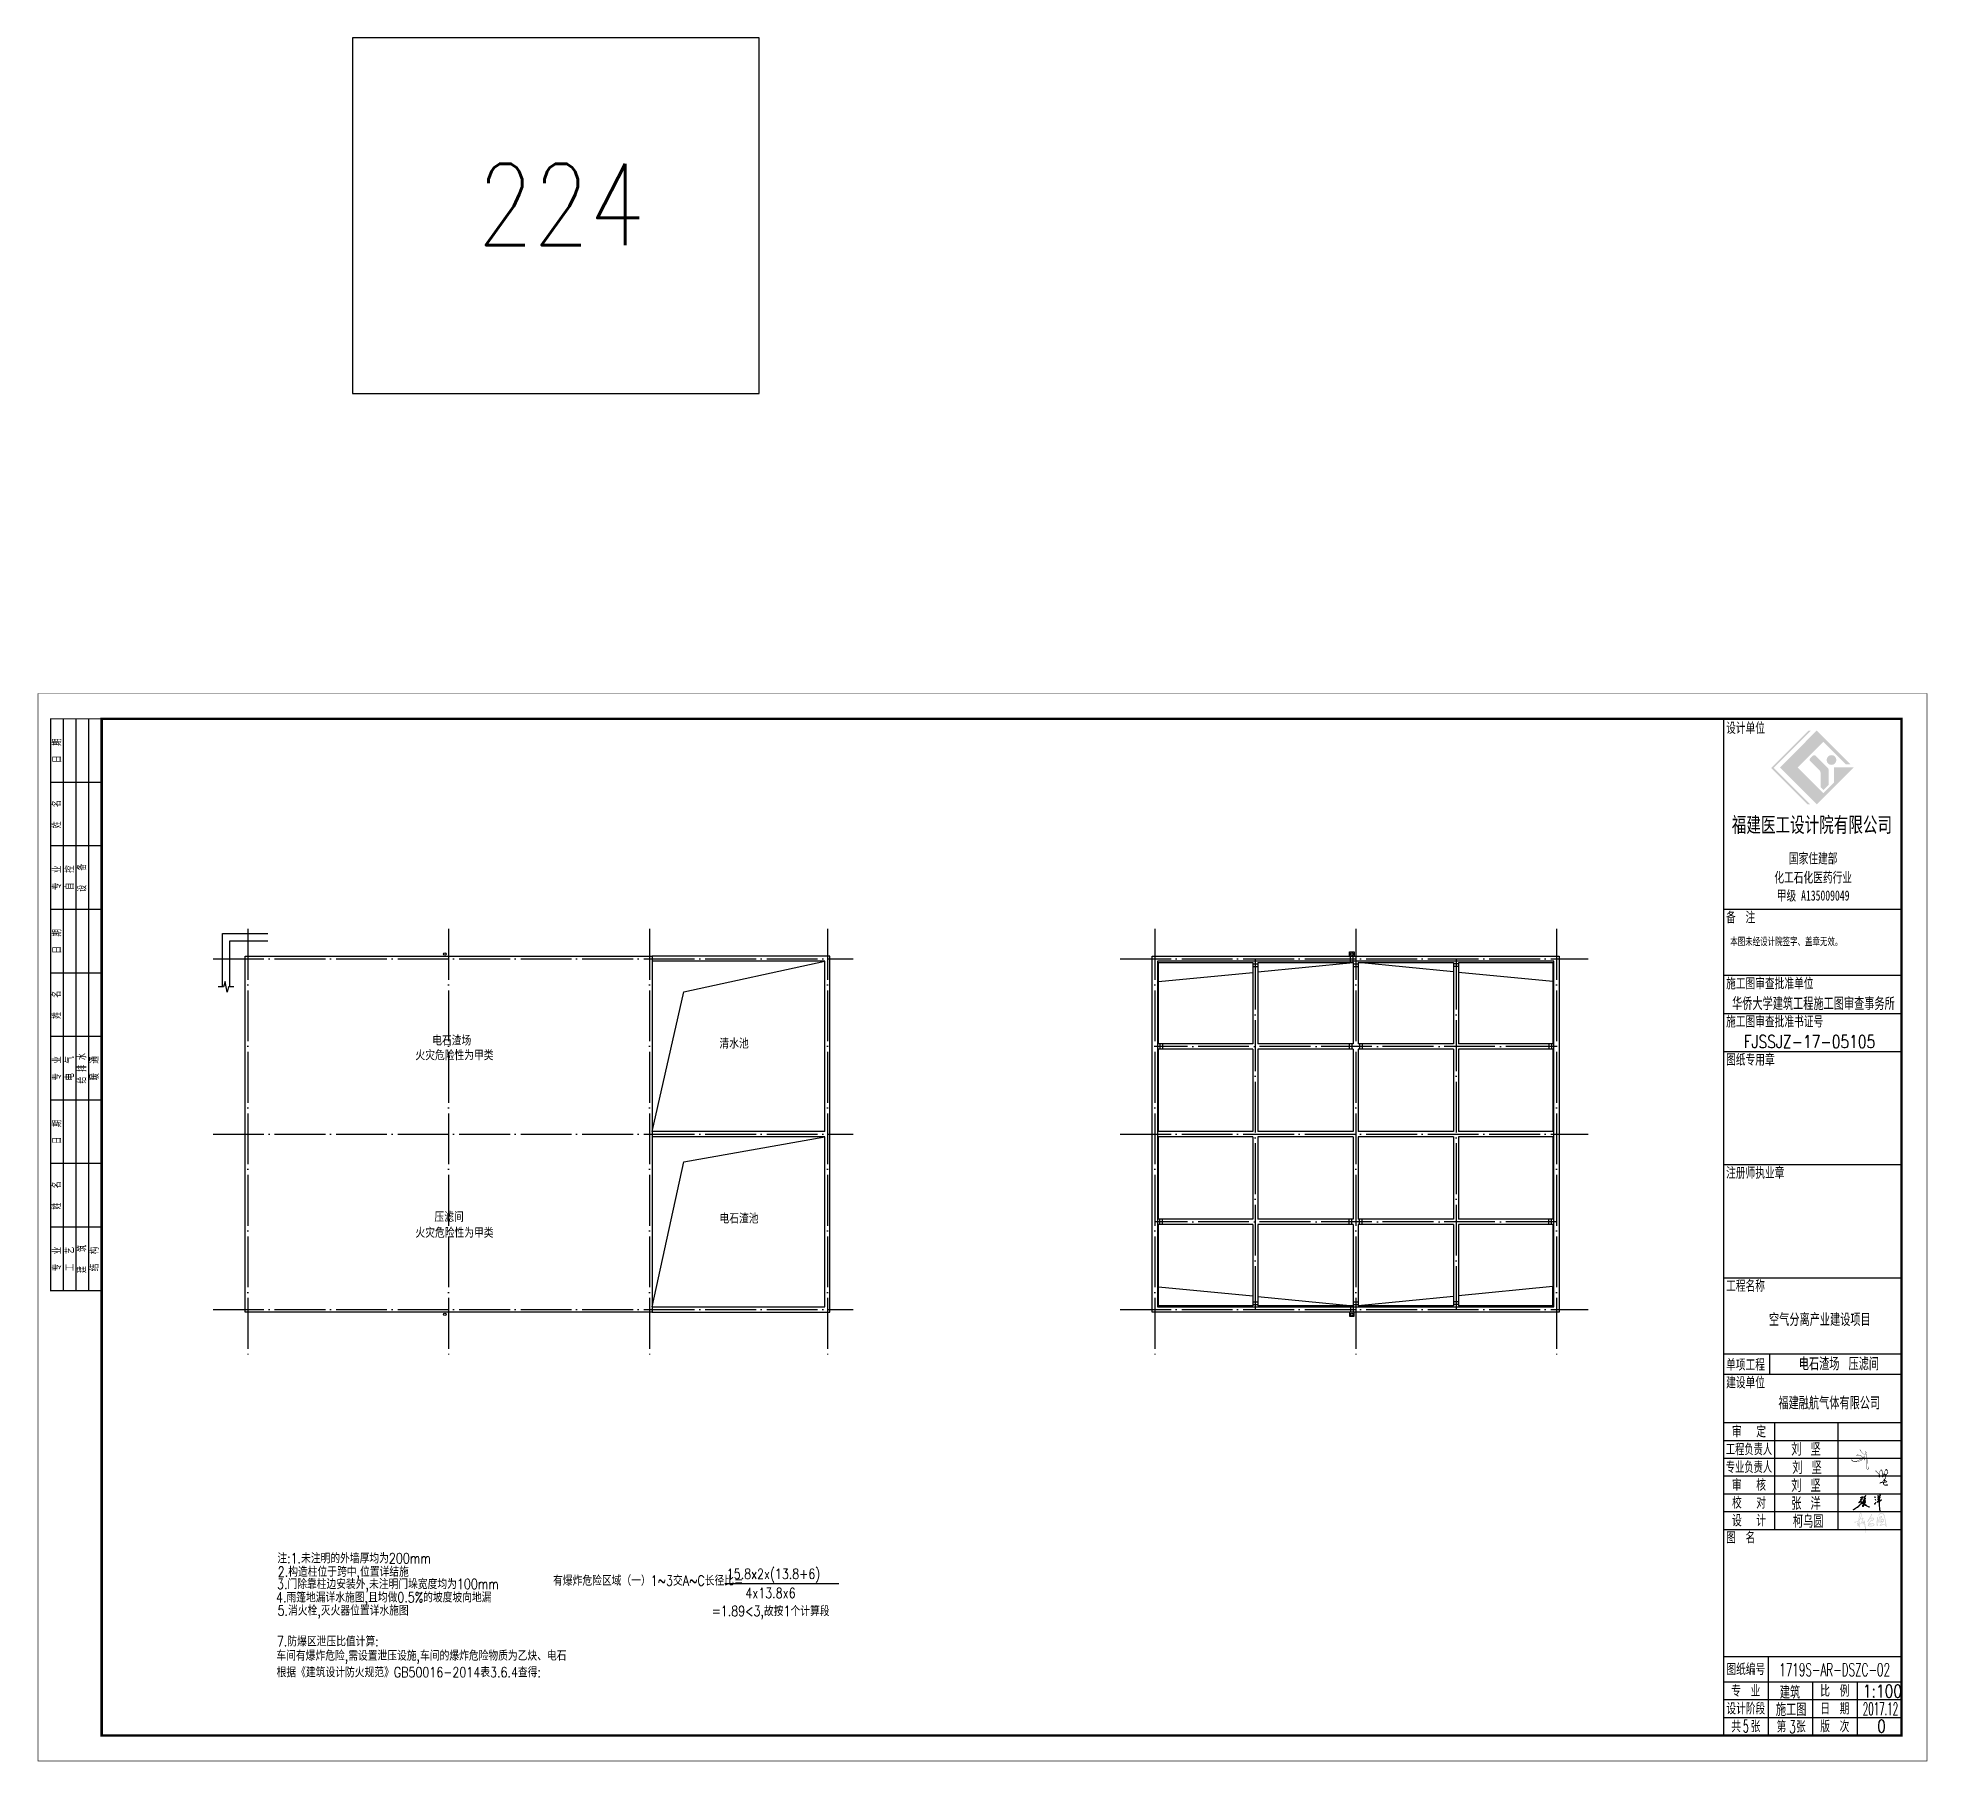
# Model space of a CAD drawing. Extents: x -107750 to 191080, y -97611 to -29805.
# Drawn here: x 14159 to 88479, y -97611 to -29805 of the extents above; entities that cross this region are included whole.
import ezdxf

# ---------------------------------------------------------------- set-up
doc = ezdxf.new("R2010")
doc.units = 0
doc.header["$LTSCALE"] = 1000
doc.header["$MEASUREMENT"] = 0
doc.linetypes.add('DOTE', pattern=[2.42, 2, -0.2, 0.02, -0.2])
for name, color, linetype in [('3T_BAR', 7, 'Continuous'), ('DIM_SYMB', 3, 'Continuous'), ('DOTE', 1, 'DOTE'), ('FRAME', 3, 'Continuous'), ('PUB_TEXT', 7, 'Continuous'), ('填充', 8, 'Continuous'), ('女儿墙', 7, 'Continuous'), ('文字', 4, 'Continuous'), ('雨水口', 4, 'Continuous')]:
    doc.layers.add(name, color=color, linetype=linetype)
doc.styles.add('_HZTXT', font='TXT', dxfattribs={"width": 0.8, "bigfont": 'HZTXT'})
doc.styles.add('dxfs', font='txt.shx', dxfattribs={"width": 0.7, "bigfont": 'dxfs.shx'})
doc.styles.add('FRAME', font='simhei.ttf', dxfattribs={"width": 0.7})
doc.styles.add('黑体', font='simhei.ttf', dxfattribs={"width": 0.7})

msp = doc.modelspace()

# ---------------------------------------------------------------- texts
at = {"layer": 'PUB_TEXT', "style": '_HZTXT'}
for s, height, width, p in [('224', 3200, 0.8, (31454, -37958)), ('华侨大学建筑工程施工图审查事务所', 500, 0.8, (80804, -68060)), ('电石渣场 ', 400, 0.8, (29674, -69455)), ('FJSSJZ-17-05105', 500, 0.8, (81260, -69550)), ('火灾危险性为甲类', 400, 0.8, (29013, -70033)), ('清水池 ', 400, 0.8, (40973, -69574)), ('压滤间 ', 400, 0.8, (29762, -76395)), ('电石渣池 ', 400, 0.8, (40973, -76457)), ('火灾危险性为甲类', 400, 0.8, (29013, -77018)), ('注:1.未注明的外墙厚均为200mm', 400, 0.8, (23582, -89826, 600)), ('2.构造柱位于跨中,位置详结施', 400, 0.8, (23598, -90356, 600)), ('3.门除靠柱边安装外,未注明门垛宽度均为100mm', 400, 0.8, (23568, -90839, 600)), ('有爆炸危险区域（一）1~3交A~C长径比=', 400, 0.8, (34428, -90705)), ('15.8x2x(13.8+6)', 400, 0.8, (41258, -90440, 14976)), ('4.雨篷地漏详水施图,且均做0.5%%%的坡度坡向地漏', 400, 0.8, (23530, -91363)), ('4x13.8x6', 400, 0.8, (41992, -91193, 14976)), ('5.消火栓,灭火器位置详水施图', 400, 0.8, (23592, -91879, -801)), ('=1.89<3,故按1个计算段', 400, 0.8, (40667, -91902)), ('7.防爆区泄压比值计算:', 400, 0.8, (23565, -93094)), ('车间有爆炸危险,需设置泄压设施,车间的爆炸危险物质为乙炔、电石', 400, 0.8, (23545, -93655)), ('根据《建筑设计防火规范》GB50016-2014表3.6.4查得:', 400, 0.8, (23555, -94309)), ('1719S-AR-DSZC-02', 500, 0.6, (82660, -94260)), ('3', 500, 0.6, (83049, -96510))]:
    msp.add_text(s, height=height, dxfattribs=dict(at, width=width)).set_placement(p)

# ---------------------------------------------------------------- blocks, each defined once
blk = doc.blocks.new('A$C5F9B7CBC')
at = {"layer": 'FRAME'}
h = blk.add_hatch(color=256, dxfattribs=at)
h.paths.add_polyline_path([(69228, 39098), (70237, 40107), (71118, 39226), (71298, 39226), (69975, 40549), (68525, 39098), (69975, 37648), (71425, 39098), (70649, 39098), (70649, 38502), (70237, 38090)], flags=0)
edge = h.paths.add_edge_path(flags=0)
edge.add_arc((70054, 38910), 69.1, 0, 45, ccw=False)
edge.add_line((70123, 38910), (70123, 38327))
edge.add_line((70123, 38327), (70240, 38210))
edge.add_line((70240, 38210), (70438, 38409))
edge.add_line((70438, 38409), (70438, 39020))
edge.add_arc((70369, 39020), 69.1, 360, 405)
edge.add_line((70418, 39069), (69924, 39562))
edge.add_arc((69876, 39513), 69.1, 45, 135)
edge.add_line((69827, 39562), (69712, 39447))
edge.add_arc((69761, 39399), 69.1, 135, 225)
edge.add_line((69712, 39350), (70103, 38959))
edge = h.paths.add_edge_path(flags=0)
edge.add_arc((70555, 39391), 192, 0, 180)
edge.add_arc((70555, 39391), 192, 180, 360)
h.paths.add_polyline_path([(69616, 37648), (69714, 37648), (68282, 39080), (69751, 40549), (69654, 40549), (68185, 39080)], flags=0)
for p, q in [((73310, 33510), (66310, 33510)), ((73310, 30910), (66310, 30910)), ((73310, 29410), (66310, 29410)), ((73310, 27910), (66310, 27910)), ((73310, 23460), (66310, 23460)), ((73310, 19010), (66310, 19010)), ((73310, 16010), (66310, 16010)), ((68110, 16010), (68110, 15210)), ((73310, 15210), (66310, 15210)), ((73310, 13310), (66310, 13310)), ((68310, 13310), (68310, 9110)), ((70810, 13310), (70810, 9110)), ((73310, 12610), (66310, 12610)), ((73310, 11910), (66310, 11910)), ((73310, 11210), (66310, 11210)), ((73310, 10510), (66310, 10510)), ((73310, 9810), (66310, 9810)), ((73310, 9110), (66310, 9110)), ((73310, 4110), (66310, 4110)), ((68060, 4110), (68060, 1010)), ((73310, 3110), (66310, 3110)), ((69810, 3110), (69810, 1010)), ((71560, 3110), (71560, 1010)), ((73310, 2410), (66310, 2410)), ((73310, 1710), (66310, 1710))]:
    blk.add_line(p, q, dxfattribs=at)
for points, const_width in [([(10, 42010), (10, 10), (74310, 10), (74310, 42010)], 20), ([(2510, 41010), (2510, 1010), (73310, 1010), (73310, 41010)], 100)]:
    blk.add_lwpolyline(points, close=True, dxfattribs=dict(at, const_width=const_width))
at = {"layer": 'FRAME', "const_width": 50}
for points in [[(2510, 41010), (510, 41010), (510, 18510), (2510, 18510)], [(66310, 41010), (66310, 1010)]]:
    blk.add_lwpolyline(points, dxfattribs=at)
at = {"layer": 'FRAME'}
for points in [[(1010, 18510), (1010, 41010)], [(1510, 18510), (1510, 41010)], [(2010, 18510), (2010, 41010)], [(2510, 38510), (510, 38510)], [(2510, 36010), (510, 36010)], [(2510, 33510), (510, 33510)], [(2510, 31010), (510, 31010)], [(2510, 28510), (510, 28510)], [(2510, 26010), (510, 26010)], [(2510, 23510), (510, 23510)], [(2510, 21010), (510, 21010)]]:
    blk.add_lwpolyline(points, dxfattribs=at)
for s, insert, char_height, width, attachment_point, style in [('设计单位', (66410, 40860), 400, 2368.14, 1, 'FRAME'), ('福建医工设计院有限公司', (69785, 36811), 600, 9859.32, 5, 'FRAME'), ('国家住建部', (69834, 35501), 400, 2944.75, 5, 'FRAME'), ('化工石化医药行业', (69834, 34752), 400, 4781.36, 5, 'FRAME'), ('甲级 A135009049', (69834, 34038), 400, 4439.66, 5, 'FRAME'), ('备  注', (66410, 33410), 400, 1758.31, 1, 'FRAME'), ('本图未经设计院签字、盖章无效。', (66573, 32067), 300, 6524.24, 7, '黑体'), ('施工图审查批准单位', (66410, 30810), 400, 5412.54, 1, 'FRAME'), ('施工图审查批准书证号', (66410, 29310), 400, 6008.14, 1, 'FRAME'), ('图纸专用章', (66410, 27810), 400, 2928.14, 1, 'FRAME'), ('注册师执业章', (66410, 23360), 400, 3554.58, 1, 'FRAME'), ('工程名称', (66410, 18910), 400, 2368.14, 1, 'FRAME'), ('单项工程', (66410, 15810), 400, 2349.15, 1, 'FRAME'), ('建设单位', (66410, 15110), 400, 2375.25, 1, 'FRAME'), ('审   定', (67310, 12960), 400, 2038.31, 5, 'FRAME'), ('{\\W0.65;工程负责人}', (67310, 12260), 400, 2758.64, 5, 'FRAME'), ('{\\W0.65;专业负责人}', (67310, 11560), 400, 2763.05, 5, 'FRAME'), ('校   对', (67310, 10160), 400, 2066.78, 5, 'FRAME'), ('审   核', (67310, 10860), 400, 2052.54, 5, 'FRAME'), ('设   计', (67310, 9460), 400, 2059.66, 5, 'FRAME'), ('图  名', (66410, 9010), 400, 1670.51, 1, 'FRAME'), ('图纸编号', (67185, 3610), 400, 2325.42, 5, 'FRAME'), ('专  业', (67185, 2760), 400, 1753.56, 5, 'FRAME'), ('比  例', (70685, 2760), 400, 1677.63, 5, 'FRAME'), ('设计阶段', (67185, 2060), 400, 2361.02, 5, 'FRAME'), ('日  期', (70685, 2060), 400, 1618.31, 5, 'FRAME'), ('共  张', (67185, 1360), 400, 1741.69, 5, 'FRAME'), ('第  张', (68969, 1353), 400, 1746.44, 5, 'FRAME'), ('版  次', (70685, 1360), 400, 1753.56, 5, 'FRAME')]:
    blk.add_mtext(s, dxfattribs=dict(at, insert=insert, char_height=char_height, width=width, attachment_point=attachment_point, style=style))
at = {"layer": 'FRAME', "char_height": 300, "attachment_point": 5, "rotation": 90, "style": 'dxfs'}
for s, insert, width in [('{\\fￋￎￌﾣﾤ|b0|i0|c134|p2;日\\Ftxt.shx,dxfs.shx|c134;  \\fￋￎￌﾣﾤ|b0|i0|c134|p2;期\\P}', (760, 39760), 1132.5), ('姓   名', (760, 37260), 1185), ('{\\fￋￎￌﾣﾤ|b0|i0|c134|p2;专\\Ftxt.shx,dxfs.shx|c134;  \\fￋￎￌﾣﾤ|b0|i0|c134|p2;业\\P}', (760, 34760), 1203.38), ('{\\fￋￎￌﾣﾤ|b0|i0|c134|p2;自\\Ftxt.shx,dxfs.shx|c134;  \\fￋￎￌﾣﾤ|b0|i0|c134|p2;控\\P}', (1260, 34760), 1148.25), ('设   备', (1760, 34760), 1227), ('{\\fￋￎￌﾣﾤ|b0|i0|c134|p2;日\\Ftxt.shx,dxfs.shx|c134;  \\fￋￎￌﾣﾤ|b0|i0|c134|p2;期\\P}', (760, 32260), 1132.5), ('姓   名', (760, 29760), 1185), ('{\\fￋￎￌﾣﾤ|b0|i0|c134|p2;专\\Ftxt.shx,dxfs.shx|c134;  \\fￋￎￌﾣﾤ|b0|i0|c134|p2;业\\P}', (760, 27260), 1203.38), ('{\\fￋￎￌﾣﾤ|b0|i0|c134|p2;电\\Ftxt.shx,dxfs.shx|c134;  \\fￋￎￌﾣﾤ|b0|i0|c134|p2;气\\P}', (1260, 27260), 1182.38), ('给 排 水', (1760, 27260), 1352.62), ('{\\fￋￎￌﾣﾤ|b0|i0|c134|p2;暖\\Ftxt.shx,dxfs.shx|c134;  \\fￋￎￌﾣﾤ|b0|i0|c134|p2;通\\P}', (2230, 27260), 1200.75), ('{\\fￋￎￌﾣﾤ|b0|i0|c134|p2;日\\Ftxt.shx,dxfs.shx|c134;  \\fￋￎￌﾣﾤ|b0|i0|c134|p2;期\\P}', (760, 24760), 1132.5), ('姓   名', (760, 22260), 1185), ('{\\fￋￎￌﾣﾤ|b0|i0|c134|p2;专\\Ftxt.shx,dxfs.shx|c134;  \\fￋￎￌﾣﾤ|b0|i0|c134|p2;业\\P}', (760, 19760), 1203.38), ('{\\fￋￎￌﾣﾤ|b0|i0|c134|p2;工\\Ftxt.shx,dxfs.shx|c134;  \\fￋￎￌﾣﾤ|b0|i0|c134|p2;艺\\P}', (1260, 19760), 1177.12), ('建   筑', (1760, 19760), 1206), ('{\\fￋￎￌﾣﾤ|b0|i0|c134|p2;结\\Ftxt.shx,dxfs.shx|c134;  \\fￋￎￌﾣﾤ|b0|i0|c134|p2;构\\P}', (2230, 19760), 1192.88)]:
    blk.add_mtext(s, dxfattribs=dict(at, insert=insert, width=width))
at = {"layer": 'PUB_TEXT', "style": '_HZTXT'}
for s, width, p in [('空气分离产业建设项目', 0.8, (68098, 17121)), ('电石渣场 压滤间', 0.8, (69269, 15380)), ('福建融航气体有限公司', 0.8, (68468, 13838)), ('刘 坚', 0.8, (68974, 12020)), ('刘 坚', 0.8, (69015, 11298)), ('刘 坚', 0.8, (68974, 10593)), ('张 洋', 0.8, (68974, 9888)), (' 柯乌圆', 0.8, (68681, 9182)), ('建筑', 0.8, (68522, 2456)), ('1:100', 0.8, (71787, 2507)), ('施工图', 0.8, (68368, 1780)), ('2017.12', 0.5, (71787, 1811)), ('5', 0.5, (67081, 1126)), ('0', 0.8, (72349, 1126))]:
    blk.add_text(s, height=500, dxfattribs=dict(at, width=width)).set_placement(p)
blk = doc.blocks.new('张洋')
at = {"lineweight": 9}
h = blk.add_hatch(color=4, dxfattribs=at)
h.paths.add_polyline_path([(1319, 100), (1323, 105), (1371, 81), (1419, 47), (1410, 23), (1391, 9), (1333, -73), (1232, -183), (1232, -193), (1203, -212), (1199, -197), (1208, -164), (1247, -101), (1256, -53), (1290, -1), (1299, 47), (1314, 62), (1319, 100)], flags=16)
h.paths.add_polyline_path([(2773, 134), (2763, 139), (2759, 129), (2768, 124), (2773, 134)], flags=17)
h.paths.add_polyline_path([(2941, 302), (2936, 307), (2917, 297), (2912, 273), (2821, 153), (2787, 95), (2778, 91), (2773, 110), (2759, 115), (2749, 95), (2739, 95), (2725, 76), (2754, 43), (2797, 43), (2821, 67), (2922, 239), (2922, 254), (2941, 283), (2941, 302)])
h.paths.add_polyline_path([(1328, 479), (1333, 479), (1333, 465), (1319, 451), (1328, 479)], flags=16)
h.paths.add_polyline_path([(1405, 542), (1410, 542), (1371, 499), (1405, 542)], flags=16)
h.paths.add_polyline_path([(3325, 566), (3330, 571), (3339, 475), (3200, 403), (3205, 422), (3243, 460), (3325, 566)], flags=16)
h.paths.add_polyline_path([(2826, 681), (2816, 686), (2816, 652), (2864, 623), (2869, 585), (2883, 580), (2903, 619), (2898, 643), (2879, 662), (2850, 667), (2826, 681)])
edge = h.paths.add_edge_path(flags=16)
edge.add_line((3387, 700), (3383, 700))
h.paths.add_polyline_path([(2787, 1036), (2783, 1041), (2759, 1031), (2759, 1012), (2797, 983), (2821, 931), (2821, 902), (2835, 897), (2850, 921), (2855, 964), (2840, 1003), (2811, 1031), (2787, 1036)])
h.paths.add_polyline_path([(3215, 1185), (3210, 1190), (3191, 1190), (3176, 1175), (3186, 1142), (3234, 1094), (3263, 1094), (3272, 1113), (3243, 1142), (3239, 1166), (3215, 1185)], flags=17)
h.paths.add_polyline_path([(1602, 1199), (1597, 1204), (1578, 1204), (1554, 1166), (1463, 1070), (1362, 940), (1362, 931), (1381, 916), (1386, 945), (1429, 969), (1429, 911), (1362, 681), (1275, 470), (1266, 407), (1285, 388), (1256, 355), (1271, 326), (1251, 316), (1194, 249), (1103, 167), (1103, 158), (1117, 143), (1155, 153), (1304, 307), (1323, 316), (1333, 297), (1323, 215), (1309, 196), (1280, 81), (1251, 33), (1242, -10), (1194, -116), (1155, -178), (1155, -226), (1165, -241), (1184, -250), (1223, -250), (1242, -241), (1290, -188), (1314, -154), (1319, -135), (1347, -116), (1347, -101), (1367, -68), (1381, -63), (1395, -34), (1448, 23), (1501, -20), (1525, -53), (1539, -58), (1573, -97), (1659, -159), (1847, -260), (2005, -313), (2072, -317), (2082, -308), (2067, -293), (1971, -265), (1909, -231), (1875, -226), (1779, -178), (1635, -87), (1477, 57), (1472, 71), (1501, 110), (1501, 124), (1487, 129), (1467, 95), (1448, 81), (1405, 110), (1352, 129), (1453, 215), (1487, 239), (1530, 297), (1554, 307), (1578, 340), (1578, 355), (1563, 369), (1549, 369), (1511, 316), (1352, 167), (1347, 191), (1371, 230), (1376, 316), (1367, 355), (1434, 393), (1458, 417), (1520, 436), (1583, 489), (1592, 513), (1583, 523), (1554, 527), (1520, 499), (1429, 451), (1400, 417), (1376, 417), (1357, 403), (1338, 407), (1352, 417), (1371, 455), (1448, 537), (1487, 595), (1472, 623), (1453, 628), (1448, 638), (1482, 691), (1511, 715), (1520, 743), (1544, 763), (1568, 825), (1563, 835), (1530, 844), (1491, 825), (1458, 796), (1448, 772), (1448, 743), (1463, 729), (1491, 758), (1491, 777), (1501, 787), (1515, 782), (1458, 710), (1371, 566), (1357, 561), (1371, 590), (1376, 628), (1391, 643), (1424, 734), (1434, 787), (1472, 902), (1477, 1022), (1511, 1051), (1511, 1060), (1544, 1084), (1611, 1175), (1611, 1195), (1602, 1199)])
h.paths.add_polyline_path([(3541, 1305), (3536, 1310), (3522, 1310), (3512, 1286), (3469, 1267), (3450, 1238), (3383, 1171), (3335, 1094), (3311, 1070), (3287, 1017), (3200, 902), (3186, 863), (3205, 844), (3243, 844), (3311, 883), (3354, 921), (3397, 940), (3368, 887), (3335, 883), (3325, 863), (3335, 825), (3330, 729), (3301, 705), (3234, 671), (3287, 748), (3282, 758), (3272, 758), (3267, 743), (3258, 743), (3219, 710), (3176, 657), (3181, 643), (3200, 628), (3243, 628), (3272, 638), (3311, 667), (3330, 667), (3330, 619), (3258, 523), (3104, 359), (3104, 350), (3119, 335), (3181, 340), (3205, 359), (3330, 422), (3344, 422), (3359, 307), (3354, 268), (3363, 215), (3373, -250), (3383, -308), (3407, -673), (3440, -788), (3455, -807), (3469, -807), (3479, -788), (3455, -716), (3450, -634), (3440, -610), (3431, -389), (3421, -380), (3421, -125), (3411, -111), (3411, -39), (3421, -25), (3411, 38), (3416, 105), (3407, 163), (3411, 220), (3392, 441), (3397, 460), (3445, 479), (3483, 503), (3493, 518), (3531, 523), (3575, 556), (3618, 571), (3699, 623), (3680, 647), (3661, 647), (3551, 590), (3512, 561), (3488, 561), (3421, 518), (3387, 508), (3383, 643), (3445, 719), (3445, 739), (3421, 758), (3378, 758), (3383, 825), (3397, 844), (3397, 859), (3378, 878), (3450, 959), (3479, 974), (3493, 998), (3479, 1027), (3459, 1027), (3435, 1012), (3397, 1003), (3378, 979), (3344, 964), (3234, 883), (3277, 940), (3282, 959), (3354, 1065), (3368, 1075), (3383, 1108), (3416, 1137), (3426, 1161), (3546, 1262), (3541, 1305)])
edge = h.paths.add_edge_path()
edge.add_line((906, 911), (925, 945))
edge.add_line((925, 945), (978, 979))
edge.add_line((978, 979), (1088, 1031))
edge.add_line((1088, 1031), (1112, 1031))
edge.add_line((1112, 1031), (1151, 1046))
edge.add_line((1151, 1046), (1155, 1041))
edge.add_line((906, 911), (915, 902))
edge.add_line((1155, 1041), (1203, 1041))
edge.add_line((1203, 1041), (1242, 1012))
edge.add_line((1242, 1012), (1237, 955))
edge.add_line((1237, 955), (1189, 873))
edge.add_line((1189, 873), (1103, 791))
edge.add_line((1103, 791), (1098, 772))
edge.add_line((1098, 772), (1117, 758))
edge.add_line((1117, 758), (1117, 724))
edge.add_line((1117, 724), (1103, 695))
edge.add_line((1103, 695), (997, 580))
edge.add_line((997, 580), (906, 460))
edge.add_line((906, 460), (752, 287))
edge.add_line((752, 287), (819, 326))
edge.add_line((819, 326), (882, 345))
edge.add_line((882, 345), (939, 374))
edge.add_line((939, 374), (987, 383))
edge.add_line((987, 383), (1059, 379))
edge.add_line((1059, 379), (1107, 355))
edge.add_line((1107, 355), (1131, 321))
edge.add_line((1131, 321), (1122, 283))
edge.add_line((1122, 283), (1088, 220))
edge.add_line((1088, 220), (1035, 167))
edge.add_line((1035, 167), (1002, 115))
edge.add_line((1002, 115), (954, 62))
edge.add_line((954, 62), (887, -1))
edge.add_line((887, -1), (829, -73))
edge.add_line((829, -73), (647, -241))
edge.add_line((647, -241), (498, -356))
edge.add_line((498, -356), (330, -461))
edge.add_line((330, -461), (272, -509))
edge.add_line((272, -509), (224, -533))
edge.add_line((224, -533), (143, -591))
edge.add_line((143, -591), (119, -596))
edge.add_line((119, -596), (90, -620))
edge.add_line((90, -620), (27, -653))
edge.add_line((27, -653), (-25, -673))
edge.add_line((-25, -673), (-35, -663))
edge.add_line((-35, -663), (-30, -677))
edge.add_line((-30, -677), (-40, -682))
edge.add_line((-40, -682), (-49, -663))
edge.add_line((-49, -663), (-35, -644))
edge.add_line((-35, -644), (138, -553))
edge.add_line((138, -553), (243, -481))
edge.add_line((243, -481), (272, -471))
edge.add_line((272, -471), (287, -452))
edge.add_line((287, -452), (311, -442))
edge.add_line((311, -442), (373, -394))
edge.add_line((373, -394), (407, -380))
edge.add_line((407, -380), (479, -322))
edge.add_line((479, -322), (488, -322))
edge.add_line((488, -322), (527, -284))
edge.add_line((527, -284), (565, -265))
edge.add_line((565, -265), (685, -154))
edge.add_line((685, -154), (699, -149))
edge.add_line((699, -149), (810, -44))
edge.add_line((810, -44), (863, 28))
edge.add_line((863, 28), (959, 119))
edge.add_line((959, 119), (973, 148))
edge.add_line((973, 148), (1002, 172))
edge.add_line((1002, 172), (1021, 211))
edge.add_line((1021, 211), (1050, 239))
edge.add_line((1050, 239), (1074, 278))
edge.add_line((1074, 278), (1083, 321))
edge.add_line((1083, 321), (1064, 335))
edge.add_line((1064, 335), (983, 345))
edge.add_line((983, 345), (810, 278))
edge.add_line((810, 278), (757, 239))
edge.add_line((757, 239), (695, 244))
edge.add_line((695, 244), (680, 263))
edge.add_line((680, 263), (810, 398))
edge.add_line((810, 398), (839, 441))
edge.add_line((839, 441), (915, 523))
edge.add_line((915, 523), (935, 556))
edge.add_line((935, 556), (1026, 657))
edge.add_line((1026, 657), (1069, 719))
edge.add_line((1069, 719), (1035, 719))
edge.add_line((1035, 719), (1021, 705))
edge.add_line((1021, 705), (1021, 695))
edge.add_line((1021, 695), (954, 638))
edge.add_line((954, 638), (925, 633))
edge.add_line((925, 633), (911, 647))
edge.add_line((911, 647), (911, 657))
edge.add_line((911, 657), (987, 719))
edge.add_line((987, 719), (997, 719))
edge.add_line((997, 719), (1002, 734))
edge.add_line((1002, 734), (1055, 777))
edge.add_line((1055, 777), (1093, 830))
edge.add_line((1093, 830), (1165, 907))
edge.add_line((1165, 907), (1194, 964))
edge.add_line((1194, 964), (1194, 993))
edge.add_line((1194, 993), (1184, 1003))
edge.add_line((1184, 1003), (1127, 998))
edge.add_line((1127, 998), (1050, 969))
edge.add_line((1050, 969), (1035, 955))
edge.add_line((1035, 955), (1021, 955))
edge.add_line((1021, 955), (939, 902))
edge.add_line((939, 902), (915, 902))
edge.add_line((915, 902), (915, 902))
at = {"color": 4, "lineweight": 9}
blk.add_line((906, 911, 31107534), (915, 902, 31107534), dxfattribs=at)
at = {"color": 4, "lineweight": 9, "elevation": 31107534}
for points in [[(915, 902), (915, 902), (939, 902), (1021, 955), (1035, 955), (1050, 969), (1127, 998), (1184, 1003), (1194, 993), (1194, 964), (1165, 907), (1093, 830), (1055, 777), (1002, 734), (997, 719), (987, 719), (911, 657), (911, 647), (925, 633), (954, 638), (1021, 695), (1021, 705), (1035, 719), (1069, 719), (1026, 657), (935, 556), (915, 523), (839, 441), (810, 398), (680, 263), (695, 244), (757, 239), (810, 278), (983, 345), (1064, 335), (1083, 321), (1074, 278), (1050, 239), (1021, 211), (1002, 172), (973, 148), (959, 119), (863, 28), (810, -44), (699, -149), (685, -154), (565, -265), (527, -284), (488, -322), (479, -322), (407, -380), (373, -394), (311, -442), (287, -452), (272, -471), (243, -481), (138, -553), (-35, -644), (-49, -663), (-40, -682), (-30, -677), (-35, -663), (-25, -673), (27, -653), (90, -620), (119, -596), (143, -591), (224, -533), (272, -509), (330, -461), (498, -356), (647, -241), (829, -73), (887, -1), (954, 62), (1002, 115), (1035, 167), (1088, 220), (1122, 283), (1131, 321), (1107, 355), (1059, 379), (987, 383), (939, 374), (882, 345), (819, 326), (752, 287), (906, 460), (997, 580), (1103, 695), (1117, 724), (1117, 758), (1098, 772), (1103, 791), (1189, 873), (1237, 955), (1242, 1012), (1203, 1041), (1155, 1041)], [(1155, 1041), (1151, 1046), (1112, 1031), (1088, 1031), (978, 979), (925, 945), (906, 911)], [(1602, 1199), (1597, 1204), (1578, 1204), (1554, 1166), (1463, 1070), (1362, 940), (1362, 931), (1381, 916), (1386, 945), (1429, 969), (1429, 911), (1362, 681), (1275, 470), (1266, 407), (1285, 388), (1256, 355), (1271, 326), (1251, 316), (1194, 249), (1103, 167), (1103, 158), (1117, 143), (1155, 153), (1304, 307), (1323, 316), (1333, 297), (1323, 215), (1309, 196), (1280, 81), (1251, 33), (1242, -10), (1194, -116), (1155, -178), (1155, -226), (1165, -241), (1184, -250), (1223, -250), (1242, -241), (1290, -188), (1314, -154), (1319, -135), (1347, -116), (1347, -101), (1367, -68), (1381, -63), (1395, -34), (1448, 23), (1501, -20), (1525, -53), (1539, -58), (1573, -97), (1659, -159), (1847, -260), (2005, -313), (2072, -317), (2082, -308), (2067, -293), (1971, -265), (1909, -231), (1875, -226), (1779, -178), (1635, -87), (1477, 57), (1472, 71), (1501, 110), (1501, 124), (1487, 129), (1467, 95), (1448, 81), (1405, 110), (1352, 129), (1453, 215), (1487, 239), (1530, 297), (1554, 307), (1578, 340), (1578, 355), (1563, 369), (1549, 369), (1511, 316), (1352, 167), (1347, 191), (1371, 230), (1376, 316), (1367, 355), (1434, 393), (1458, 417), (1520, 436), (1583, 489), (1592, 513), (1583, 523), (1554, 527), (1520, 499), (1429, 451), (1400, 417), (1376, 417), (1357, 403), (1338, 407), (1352, 417), (1371, 455), (1448, 537), (1487, 595), (1472, 623), (1453, 628), (1448, 638), (1482, 691), (1511, 715), (1520, 743), (1544, 763), (1568, 825), (1563, 835), (1530, 844), (1491, 825), (1458, 796), (1448, 772), (1448, 743), (1463, 729), (1491, 758), (1491, 777), (1501, 787), (1515, 782), (1458, 710), (1371, 566), (1357, 561), (1371, 590), (1376, 628), (1391, 643), (1424, 734), (1434, 787), (1472, 902), (1477, 1022), (1511, 1051), (1511, 1060), (1544, 1084), (1611, 1175), (1611, 1195), (1602, 1199)], [(1319, 100), (1323, 105), (1371, 81), (1419, 47), (1410, 23), (1391, 9), (1333, -73), (1232, -183), (1232, -193), (1203, -212), (1199, -197), (1208, -164), (1247, -101), (1256, -53), (1290, -1), (1299, 47), (1314, 62), (1319, 100)], [(1328, 479), (1333, 479), (1333, 465), (1319, 451), (1328, 479)], [(1405, 542), (1410, 542), (1371, 499), (1405, 542)], [(2941, 302), (2936, 307), (2917, 297), (2912, 273), (2821, 153), (2787, 95), (2778, 91), (2773, 110), (2759, 115), (2749, 95), (2739, 95), (2725, 76), (2754, 43), (2797, 43), (2821, 67), (2922, 239), (2922, 254), (2941, 283), (2941, 302)], [(2787, 1036), (2783, 1041), (2759, 1031), (2759, 1012), (2797, 983), (2821, 931), (2821, 902), (2835, 897), (2850, 921), (2855, 964), (2840, 1003), (2811, 1031), (2787, 1036)], [(2773, 134), (2763, 139), (2759, 129), (2768, 124), (2773, 134)], [(2826, 681), (2816, 686), (2816, 652), (2864, 623), (2869, 585), (2883, 580), (2903, 619), (2898, 643), (2879, 662), (2850, 667), (2826, 681)], [(3541, 1305), (3536, 1310), (3522, 1310), (3512, 1286), (3469, 1267), (3450, 1238), (3383, 1171), (3335, 1094), (3311, 1070), (3287, 1017), (3200, 902), (3186, 863), (3205, 844), (3243, 844), (3311, 883), (3354, 921), (3397, 940), (3368, 887), (3335, 883), (3325, 863), (3335, 825), (3330, 729), (3301, 705), (3234, 671), (3287, 748), (3282, 758), (3272, 758), (3267, 743), (3258, 743), (3219, 710), (3176, 657), (3181, 643), (3200, 628), (3243, 628), (3272, 638), (3311, 667), (3330, 667), (3330, 619), (3258, 523), (3104, 359), (3104, 350), (3119, 335), (3181, 340), (3205, 359), (3330, 422), (3344, 422), (3359, 307), (3354, 268), (3363, 215), (3373, -250), (3383, -308), (3407, -673), (3440, -788), (3455, -807), (3469, -807), (3479, -788), (3455, -716), (3450, -634), (3440, -610), (3431, -389), (3421, -380), (3421, -125), (3411, -111), (3411, -39), (3421, -25), (3411, 38), (3416, 105), (3407, 163), (3411, 220), (3392, 441), (3397, 460), (3445, 479), (3483, 503), (3493, 518), (3531, 523), (3575, 556), (3618, 571), (3699, 623), (3680, 647), (3661, 647), (3551, 590), (3512, 561), (3488, 561), (3421, 518), (3387, 508), (3383, 643), (3445, 719), (3445, 739), (3421, 758), (3378, 758), (3383, 825), (3397, 844), (3397, 859), (3378, 878), (3450, 959), (3479, 974), (3493, 998), (3479, 1027), (3459, 1027), (3435, 1012), (3397, 1003), (3378, 979), (3344, 964), (3234, 883), (3277, 940), (3282, 959), (3354, 1065), (3368, 1075), (3383, 1108), (3416, 1137), (3426, 1161), (3546, 1262), (3541, 1305)], [(3215, 1185), (3210, 1190), (3191, 1190), (3176, 1175), (3186, 1142), (3234, 1094), (3263, 1094), (3272, 1113), (3243, 1142), (3239, 1166), (3215, 1185)], [(3325, 566), (3330, 571), (3339, 475), (3200, 403), (3205, 422), (3243, 460), (3325, 566)], [(3383, 700), (3387, 700), (3383, 700)]]:
    blk.add_lwpolyline(points, dxfattribs=at)

# ---------------------------------------------------------------- hatches: boundary and pattern name
at = {"layer": '文字', "lineweight": -3}
h = msp.add_hatch(color=256, dxfattribs=at)
h.paths.add_polyline_path([(85833, -85348), (85828, -85349), (85826, -85359), (85825, -85364), (85824, -85366), (85831, -85371), (85839, -85385), (85864, -85415), (85883, -85443), (85912, -85478), (85934, -85500), (85954, -85513), (85983, -85529), (86003, -85544), (86009, -85551), (86013, -85549), (86013, -85540), (86006, -85538), (85998, -85527), (85985, -85519), (85983, -85518), (85967, -85507), (85954, -85503), (85924, -85474), (85907, -85455), (85890, -85437), (85880, -85415), (85859, -85386), (85848, -85369), (85843, -85357)])
h.paths.add_polyline_path([(85681, -85562), (85685, -85572), (85681, -85579), (85683, -85582), (85691, -85577), (85709, -85576), (85723, -85571), (85784, -85573), (85834, -85582), (85880, -85602), (85904, -85624), (85925, -85648), (85933, -85666), (85933, -85670), (85927, -85677), (85913, -85682), (85907, -85684), (85895, -85698), (85869, -85715), (85794, -85759), (85736, -85788), (85703, -85800), (85666, -85812), (85616, -85817), (85599, -85815), (85593, -85817), (85557, -85796), (85533, -85767), (85520, -85757), (85509, -85749), (85500, -85749), (85491, -85751), (85494, -85759), (85503, -85776), (85523, -85795), (85538, -85811), (85563, -85821), (85593, -85834), (85615, -85839), (85655, -85841), (85707, -85840), (85725, -85834), (85749, -85829), (85793, -85818), (85844, -85800), (85881, -85781), (85911, -85757), (85926, -85741), (85942, -85716), (85952, -85701), (85952, -85685), (85948, -85674), (85952, -85667), (85954, -85659), (85958, -85659), (85960, -85668), (85974, -85691), (85990, -85709), (86006, -85722), (86006, -85737), (86006, -85750), (86009, -85758), (86017, -85766), (86028, -85774), (86034, -85770), (86037, -85763), (86031, -85762), (86030, -85748), (86026, -85744), (86024, -85731), (86023, -85723), (86022, -85697), (86029, -85641), (86034, -85579), (86044, -85548), (86054, -85510), (86062, -85480), (86063, -85469), (86069, -85473), (86077, -85492), (86085, -85557), (86092, -85611), (86100, -85674), (86102, -85743), (86103, -85831), (86101, -85858), (86099, -85930), (86098, -86011), (86099, -86060), (86102, -86106), (86106, -86125), (86124, -86143), (86150, -86136), (86163, -86122), (86172, -86091), (86168, -86064), (86165, -86046), (86159, -86028), (86153, -86012), (86149, -86024), (86153, -86041), (86153, -86073), (86151, -86100), (86145, -86121), (86139, -86128), (86127, -86132), (86118, -86120), (86114, -86086), (86115, -86011), (86119, -85797), (86116, -85698), (86107, -85629), (86088, -85500), (86076, -85439), (86066, -85405), (86057, -85405), (86053, -85412), (86056, -85434), (86056, -85458), (86053, -85480), (86041, -85524), (86036, -85544), (86030, -85568), (86025, -85587), (86024, -85609), (86018, -85648), (86015, -85683), (86013, -85694), (86013, -85715), (85995, -85696), (85977, -85672), (85971, -85654), (85970, -85638), (85957, -85627), (85950, -85633), (85948, -85641), (85947, -85654), (85945, -85660), (85941, -85660), (85938, -85657), (85933, -85645), (85923, -85630), (85905, -85605), (85892, -85597), (85878, -85586), (85864, -85578), (85829, -85566), (85808, -85562), (85792, -85560), (85771, -85557), (85749, -85556), (85728, -85554), (85715, -85556), (85709, -85562), (85692, -85562), (85687, -85563)])
h.paths.add_polyline_path([(85936, -85684), (85939, -85695), (85934, -85708), (85915, -85733), (85906, -85742), (85876, -85768), (85851, -85785), (85834, -85793), (85824, -85794), (85815, -85801), (85794, -85806), (85778, -85815), (85761, -85817), (85744, -85822), (85730, -85823), (85720, -85828), (85707, -85828), (85696, -85831), (85684, -85832), (85663, -85830), (85722, -85808), (85769, -85789), (85810, -85765), (85841, -85748), (85863, -85732), (85887, -85720), (85904, -85703), (85916, -85696), (85927, -85693), (85931, -85690)], flags=16)
h = msp.add_hatch(color=256, dxfattribs=at)
h.paths.add_polyline_path([(86477, -86174), (86467, -86175), (86458, -86171), (86452, -86174), (86448, -86182), (86445, -86188), (86453, -86194), (86452, -86206), (86470, -86224), (86516, -86266), (86564, -86307), (86579, -86325), (86572, -86343), (86569, -86374), (86562, -86384), (86564, -86393), (86565, -86409), (86570, -86411), (86573, -86426), (86581, -86439), (86599, -86442), (86616, -86442), (86624, -86429), (86632, -86414), (86631, -86398), (86633, -86372), (86622, -86355), (86608, -86331), (86599, -86318), (86596, -86307), (86610, -86245), (86625, -86209), (86644, -86181), (86655, -86167), (86672, -86165), (86685, -86179), (86694, -86203), (86703, -86240), (86711, -86278), (86718, -86310), (86717, -86338), (86712, -86360), (86708, -86373), (86701, -86380), (86707, -86393), (86705, -86408), (86701, -86416), (86703, -86427), (86709, -86432), (86710, -86443), (86711, -86450), (86716, -86447), (86725, -86440), (86749, -86427), (86754, -86396), (86769, -86377), (86785, -86395), (86809, -86400), (86829, -86390), (86833, -86380), (86841, -86394), (86826, -86442), (86826, -86470), (86814, -86495), (86805, -86503), (86793, -86503), (86786, -86492), (86777, -86498), (86766, -86503), (86770, -86518), (86777, -86547), (86760, -86554), (86737, -86577), (86694, -86622), (86649, -86627), (86623, -86649), (86605, -86665), (86605, -86681), (86611, -86694), (86629, -86687), (86640, -86675), (86654, -86670), (86677, -86659), (86733, -86657), (86750, -86664), (86743, -86675), (86744, -86696), (86746, -86715), (86764, -86725), (86777, -86746), (86800, -86758), (86818, -86767), (86858, -86768), (86885, -86762), (86896, -86764), (86898, -86772), (86918, -86772), (86932, -86760), (86942, -86751), (86934, -86741), (86923, -86725), (86922, -86720), (86910, -86718), (86894, -86722), (86875, -86720), (86869, -86725), (86869, -86732), (86857, -86735), (86838, -86737), (86813, -86736), (86798, -86720), (86785, -86712), (86779, -86696), (86777, -86679), (86777, -86662), (86795, -86651), (86843, -86645), (86864, -86634), (86890, -86634), (86906, -86615), (86904, -86605), (86888, -86596), (86870, -86576), (86847, -86560), (86829, -86550), (86814, -86541), (86812, -86534), (86826, -86523), (86835, -86507), (86843, -86486), (86852, -86477), (86852, -86459), (86861, -86443), (86859, -86412), (86868, -86394), (86865, -86366), (86864, -86352), (86879, -86346), (86890, -86332), (86920, -86295), (86930, -86284), (86939, -86259), (86944, -86244), (86941, -86224), (86937, -86207), (86929, -86178), (86918, -86157), (86900, -86136), (86877, -86113), (86861, -86113), (86846, -86124), (86839, -86142), (86821, -86169), (86799, -86214), (86779, -86255), (86774, -86277), (86765, -86299), (86757, -86311), (86749, -86324), (86757, -86330), (86753, -86340), (86757, -86355), (86754, -86361), (86744, -86361), (86744, -86381), (86739, -86391), (86728, -86389), (86728, -86377), (86736, -86366), (86736, -86327), (86734, -86273), (86728, -86256), (86722, -86225), (86710, -86183), (86704, -86158), (86684, -86140), (86672, -86132), (86659, -86134), (86649, -86148), (86636, -86165), (86613, -86203), (86597, -86244), (86589, -86287), (86588, -86297), (86580, -86298), (86565, -86286), (86540, -86259), (86520, -86246), (86501, -86224), (86484, -86201), (86478, -86191)])
h.paths.add_polyline_path([(86767, -86581), (86750, -86591), (86733, -86607), (86728, -86617), (86728, -86625), (86753, -86627), (86766, -86622), (86770, -86605), (86775, -86587)], flags=16)
h.paths.add_polyline_path([(86815, -86588), (86838, -86591), (86846, -86596), (86847, -86603), (86847, -86616), (86837, -86616), (86824, -86621), (86812, -86620), (86800, -86616), (86810, -86599), (86811, -86591)], flags=16)
h.paths.add_polyline_path([(86843, -86172), (86875, -86171), (86900, -86175), (86915, -86196), (86919, -86230), (86911, -86265), (86891, -86292), (86867, -86317), (86855, -86329), (86846, -86335), (86842, -86326), (86842, -86317), (86828, -86310), (86817, -86303), (86802, -86299), (86793, -86288), (86789, -86276), (86803, -86237), (86823, -86191), (86833, -86179)], flags=16)
h.paths.add_polyline_path([(86799, -86336), (86814, -86345), (86822, -86349), (86818, -86358), (86810, -86362), (86797, -86362), (86785, -86351), (86788, -86341), (86796, -86336)], flags=16)
h.paths.add_polyline_path([(86593, -86351), (86601, -86362), (86607, -86376), (86613, -86391), (86611, -86404), (86607, -86413), (86602, -86414), (86596, -86408), (86591, -86390), (86588, -86379), (86589, -86365), (86589, -86353)], flags=16)
h = msp.add_hatch(color=256, dxfattribs=at)
h.paths.add_polyline_path([(85844, -88097), (85860, -88072), (85871, -88047), (85879, -88015), (85889, -87973), (85895, -87936), (85897, -87903), (85893, -87869), (85885, -87847), (85872, -87835), (85854, -87833), (85839, -87845), (85817, -87902), (85795, -87982), (85785, -88067), (85782, -88140), (85745, -88161), (85710, -88181), (85681, -88192), (85652, -88193), (85631, -88191), (85614, -88208), (85613, -88214), (85623, -88218), (85633, -88225), (85642, -88223), (85656, -88221), (85652, -88213), (85661, -88210), (85689, -88204), (85702, -88196), (85727, -88192), (85743, -88184), (85757, -88176), (85784, -88160), (85788, -88164), (85787, -88170), (85783, -88196), (85784, -88219), (85788, -88236), (85786, -88254), (85781, -88267), (85775, -88274), (85767, -88271), (85766, -88260), (85759, -88244), (85758, -88232), (85751, -88225), (85728, -88221), (85723, -88246), (85729, -88261), (85731, -88273), (85724, -88295), (85724, -88323), (85728, -88337), (85736, -88345), (85750, -88349), (85763, -88344), (85772, -88336), (85774, -88356), (85783, -88372), (85797, -88395), (85796, -88407), (85815, -88410), (85826, -88388), (85826, -88379), (85821, -88372), (85823, -88362), (85819, -88356), (85821, -88341), (85818, -88335), (85821, -88313), (85816, -88309), (85816, -88303), (85814, -88298), (85816, -88284), (85813, -88278), (85814, -88264), (85811, -88261), (85813, -88248), (85817, -88251), (85824, -88254), (85832, -88255), (85836, -88263), (85845, -88275), (85847, -88285), (85857, -88288), (85864, -88284), (85866, -88269), (85863, -88262), (85850, -88247), (85834, -88233), (85814, -88228), (85810, -88221), (85802, -88217), (85806, -88205), (85808, -88128), (85823, -88120)])
h.paths.add_polyline_path([(85807, -88087), (85809, -88069), (85809, -88042), (85813, -88018), (85816, -87995), (85821, -87969), (85826, -87941), (85831, -87917), (85835, -87899), (85843, -87882), (85853, -87868), (85865, -87852), (85875, -87858), (85875, -87868), (85881, -87883), (85882, -87900), (85878, -87929), (85876, -87955), (85870, -87985), (85863, -88015), (85849, -88047), (85832, -88072), (85817, -88088), (85815, -88101), (85807, -88104)], flags=16)
h.paths.add_polyline_path([(85751, -88267), (85748, -88287), (85752, -88312), (85751, -88321), (85757, -88322), (85763, -88303), (85759, -88294), (85757, -88275)], flags=16)
h.paths.add_polyline_path([(85788, -88292), (85791, -88304), (85793, -88312), (85798, -88337), (85796, -88350), (85790, -88338), (85783, -88334), (85781, -88324), (85781, -88303)], flags=16)
h.paths.add_polyline_path([(85964, -88037), (85936, -88031), (85912, -88048), (85895, -88066), (85878, -88084), (85881, -88095), (85891, -88100), (85912, -88077), (85934, -88056), (85944, -88055), (85935, -88083), (85924, -88123), (85907, -88160), (85898, -88196), (85893, -88214), (85889, -88234), (85892, -88249), (85900, -88259), (85908, -88260), (85916, -88255), (85920, -88246), (85937, -88236), (85953, -88237), (85949, -88255), (85942, -88267), (85942, -88282), (85950, -88292), (85961, -88293), (85969, -88274), (85975, -88251), (85984, -88240), (85994, -88188), (85996, -88210), (86001, -88258), (86008, -88301), (86018, -88343), (86024, -88389), (86029, -88418), (86035, -88445), (86045, -88481), (86048, -88508), (86053, -88536), (86055, -88565), (86055, -88596), (86051, -88618), (86067, -88633), (86076, -88581), (86077, -88532), (86075, -88490), (86067, -88437), (86055, -88386), (86045, -88320), (86033, -88254), (86024, -88197), (86015, -88155), (86007, -88149), (85987, -88148), (85977, -88172), (85973, -88197), (85968, -88216), (85937, -88212), (85924, -88223), (85914, -88229), (85911, -88222), (85921, -88208), (85936, -88150), (85955, -88101), (85966, -88062), (85969, -88051)])
h.paths.add_polyline_path([(86252, -88069), (86276, -88063), (86299, -88055), (86335, -88050), (86343, -88057), (86348, -88068), (86345, -88092), (86337, -88118), (86327, -88135), (86318, -88145), (86309, -88144), (86308, -88132), (86312, -88111), (86303, -88104), (86287, -88103), (86276, -88115), (86258, -88136), (86236, -88161), (86216, -88183), (86191, -88219), (86169, -88249), (86157, -88262), (86149, -88282), (86149, -88298), (86176, -88300), (86206, -88288), (86233, -88278), (86285, -88265), (86292, -88270), (86279, -88277), (86254, -88285), (86229, -88294), (86191, -88308), (86169, -88321), (86138, -88341), (86137, -88354), (86153, -88357), (86180, -88363), (86212, -88367), (86246, -88368), (86291, -88367), (86318, -88366), (86334, -88362), (86351, -88354), (86375, -88345), (86393, -88329), (86397, -88319), (86402, -88299), (86398, -88288), (86378, -88266), (86352, -88253), (86291, -88246), (86239, -88251), (86220, -88262), (86180, -88277), (86182, -88264), (86191, -88253), (86201, -88238), (86214, -88220), (86225, -88208), (86243, -88187), (86265, -88161), (86286, -88127), (86294, -88128), (86294, -88157), (86305, -88166), (86331, -88167), (86338, -88158), (86355, -88131), (86368, -88112), (86377, -88068), (86368, -88045), (86355, -88031), (86319, -88027), (86276, -88037), (86233, -88058), (86202, -88083), (86219, -88061), (86237, -88039), (86251, -88008), (86276, -87974), (86298, -87933), (86312, -87902), (86302, -87893), (86284, -87889), (86276, -87896), (86271, -87922), (86265, -87938), (86249, -87965), (86231, -87997), (86212, -88029), (86191, -88066), (86170, -88095), (86148, -88139), (86128, -88177), (86119, -88201), (86144, -88204), (86151, -88194), (86160, -88180), (86168, -88162), (86182, -88135), (86204, -88104), (86213, -88096), (86230, -88080)])
h.paths.add_polyline_path([(86321, -88273), (86326, -88272), (86340, -88275), (86348, -88278), (86362, -88286), (86371, -88295), (86373, -88304), (86370, -88315), (86366, -88322), (86360, -88327), (86345, -88337), (86321, -88345), (86280, -88348), (86247, -88350), (86219, -88352), (86177, -88345), (86180, -88340), (86194, -88334), (86209, -88323), (86236, -88309), (86268, -88295), (86297, -88284)], flags=16)
h.paths.add_polyline_path([(86878, -88352), (86884, -88354), (86881, -88367), (86879, -88376), (86880, -88386), (86862, -88386), (86854, -88373), (86847, -88362), (86836, -88347), (86817, -88320), (86812, -88305), (86815, -88301), (86824, -88312), (86836, -88325), (86847, -88333), (86844, -88310), (86842, -88298), (86840, -88291), (86834, -88289), (86804, -88296), (86753, -88316), (86721, -88323), (86686, -88332), (86654, -88344), (86639, -88348), (86618, -88346), (86612, -88331), (86617, -88320), (86633, -88306), (86645, -88284), (86670, -88258), (86683, -88243), (86689, -88226), (86696, -88221), (86700, -88214), (86704, -88196), (86697, -88193), (86688, -88200), (86668, -88213), (86662, -88221), (86656, -88226), (86651, -88230), (86632, -88227), (86628, -88216), (86631, -88201), (86637, -88194), (86642, -88181), (86647, -88170), (86657, -88160), (86667, -88149), (86677, -88140), (86685, -88137), (86690, -88141), (86695, -88147), (86698, -88154), (86698, -88163), (86694, -88168), (86737, -88178), (86745, -88157), (86747, -88146), (86749, -88133), (86751, -88123), (86740, -88108), (86736, -88104), (86710, -88101), (86693, -88105), (86669, -88111), (86654, -88122), (86639, -88129), (86631, -88139), (86626, -88152), (86621, -88164), (86613, -88175), (86609, -88192), (86601, -88205), (86600, -88217), (86594, -88221), (86590, -88226), (86582, -88228), (86567, -88221), (86564, -88212), (86558, -88200), (86552, -88184), (86551, -88170), (86554, -88135), (86559, -88113), (86567, -88102), (86591, -88092), (86604, -88083), (86615, -88072), (86628, -88060), (86646, -88047), (86655, -88029), (86662, -88018), (86671, -88002), (86675, -87988), (86673, -87983), (86668, -87983), (86662, -87990), (86653, -88001), (86640, -88013), (86630, -88018), (86625, -88038), (86620, -88047), (86619, -88055), (86615, -88062), (86612, -88068), (86603, -88069), (86591, -88067), (86589, -88058), (86591, -88040), (86599, -87995), (86608, -87995), (86616, -87996), (86617, -88006), (86621, -88007), (86625, -88005), (86632, -87995), (86635, -87988), (86661, -87968), (86668, -87962), (86681, -87963), (86698, -87966), (86701, -87973), (86700, -87983), (86695, -88009), (86691, -88016), (86673, -88045), (86662, -88056), (86635, -88073), (86618, -88092), (86607, -88098), (86587, -88108), (86582, -88114), (86579, -88122), (86577, -88132), (86577, -88143), (86574, -88157), (86573, -88168), (86576, -88180), (86578, -88189), (86578, -88197), (86584, -88199), (86591, -88197), (86594, -88187), (86598, -88164), (86601, -88147), (86609, -88134), (86633, -88110), (86653, -88094), (86674, -88085), (86690, -88076), (86708, -88072), (86725, -88070), (86744, -88075), (86754, -88080), (86763, -88088), (86766, -88097), (86772, -88111), (86774, -88134), (86772, -88148), (86770, -88164), (86766, -88182), (86760, -88187), (86752, -88193), (86740, -88205), (86731, -88203), (86725, -88214), (86718, -88231), (86707, -88242), (86694, -88257), (86678, -88282), (86668, -88295), (86663, -88304), (86654, -88311), (86673, -88312), (86693, -88305), (86738, -88291), (86782, -88288), (86810, -88275), (86834, -88272), (86832, -88249), (86830, -88217), (86822, -88170), (86816, -88138), (86812, -88100), (86807, -88076), (86799, -88037), (86791, -87994), (86782, -87970), (86773, -87946), (86765, -87926), (86760, -87914), (86755, -87901), (86747, -87894), (86736, -87887), (86716, -87879), (86700, -87876), (86688, -87877), (86660, -87877), (86637, -87882), (86615, -87897), (86599, -87904), (86583, -87917), (86573, -87928), (86555, -87943), (86548, -87953), (86540, -87969), (86547, -87939), (86556, -87923), (86577, -87904), (86597, -87880), (86627, -87865), (86665, -87851), (86693, -87852), (86719, -87854), (86735, -87860), (86759, -87869), (86774, -87889), (86787, -87913), (86802, -87948), (86806, -87972), (86819, -88012), (86822, -88030), (86826, -88056), (86834, -88090), (86839, -88117), (86842, -88143), (86851, -88182), (86854, -88207), (86857, -88237), (86859, -88252), (86860, -88262), (86869, -88263), (86874, -88268), (86866, -88280), (86869, -88307), (86874, -88332)])
h.paths.add_polyline_path([(86535, -88075), (86539, -88037), (86541, -88016), (86539, -88006), (86534, -87997), (86521, -88000), (86512, -88037), (86507, -88075), (86500, -88120), (86494, -88174), (86495, -88201), (86491, -88253), (86492, -88299), (86496, -88343), (86506, -88361), (86521, -88365), (86529, -88356), (86529, -88336), (86532, -88302), (86533, -88261), (86530, -88245), (86521, -88294), (86524, -88231), (86521, -88214), (86527, -88161), (86524, -88145)])

# ---------------------------------------------------------------- linework, layer by layer
for p, q in [((61948, -66240), (62148, -66240)), ((61948, -66340), (62148, -66340)), ((65898, -66190), (65898, -69390)), ((65898, -66240), (66098, -66240)), ((65898, -66340), (66098, -66340)), ((66098, -66190), (66098, -69390)), ((70048, -66240), (69848, -66240)), ((70048, -66340), (69848, -66340)), ((58298, -69390), (58298, -69590)), ((58398, -69390), (58398, -69590)), ((65748, -69390), (65748, -69590)), ((65848, -69390), (65848, -69590)), ((65898, -69590), (65898, -72840)), ((66098, -69590), (66098, -72840)), ((66148, -69390), (66148, -69590)), ((66248, -69390), (66248, -69590)), ((73598, -69390), (73598, -69590)), ((73698, -69390), (73698, -69590)), ((45119, -72840), (38319, -72840)), ((45119, -73040), (38319, -73040)), ((61948, -72840), (58248, -72840)), ((61948, -73040), (58248, -73040)), ((65898, -72840), (62148, -72840)), ((65898, -73040), (62148, -73040)), ((65898, -73040), (65898, -76290)), ((69848, -72840), (66098, -72840)), ((66098, -73040), (66098, -76290)), ((69848, -73040), (66098, -73040)), ((73748, -72840), (70048, -72840)), ((73748, -73040), (70048, -73040)), ((58298, -76490), (58298, -76290)), ((58398, -76490), (58398, -76290)), ((65748, -76490), (65748, -76290)), ((65848, -76490), (65848, -76290)), ((65898, -76490), (65898, -79690)), ((66098, -76490), (66098, -79690)), ((66148, -76490), (66148, -76290)), ((66248, -76490), (66248, -76290)), ((73598, -76490), (73598, -76290)), ((73698, -76490), (73698, -76290)), ((61948, -79540), (62148, -79540)), ((61948, -79640), (62148, -79640)), ((65898, -79540), (66098, -79540)), ((65898, -79640), (66098, -79640)), ((70048, -79540), (69848, -79540)), ((70048, -79640), (69848, -79640))]:
    msp.add_line(p, q)
for points in [[(42539, -43805), (42539, -29805), (26539, -29805), (26539, -43805), (42539, -43805)], [(38319, -79940), (22319, -79940), (22319, -65940), (38319, -65940), (38319, -79940)], [(38319, -79940), (45319, -79940), (45319, -65940), (38319, -65940)], [(45119, -72840), (45119, -66140), (38319, -66140)], [(73998, -79940), (57998, -79940), (57998, -65940), (73998, -65940), (73998, -79940)], [(58248, -69390), (58248, -66190), (61948, -66190)], [(62148, -66190), (65898, -66190)], [(66098, -66190), (69848, -66190)], [(70048, -66190), (73748, -66190), (73748, -69390)], [(58248, -72840), (58248, -69590)], [(73748, -69590), (73748, -72840)], [(38319, -79740), (45119, -79740), (45119, -73040)], [(58248, -76290), (58248, -73040)], [(73748, -73040), (73748, -76290)], [(61948, -79690), (58248, -79690), (58248, -76490)], [(73748, -76490), (73748, -79690), (70048, -79690)], [(65898, -79690), (62148, -79690)], [(69848, -79690), (66098, -79690)]]:
    msp.add_lwpolyline(points)
at = {"layer": '3T_BAR'}
for p, q in [((58248, -66935), (61948, -66575)), ((61948, -66190), (61948, -69390)), ((62148, -66555), (65898, -66190)), ((62148, -66190), (62148, -69390)), ((69848, -66558), (66098, -66190)), ((69848, -66190), (69848, -69390)), ((70048, -66190), (70048, -69390)), ((73748, -66940), (70048, -66577)), ((73748, -66190), (73748, -66940)), ((61948, -69390), (58248, -69390)), ((61948, -69590), (58248, -69590)), ((61948, -69590), (61948, -72840)), ((65898, -69390), (62148, -69390)), ((65898, -69590), (62148, -69590)), ((62148, -69590), (62148, -72840)), ((69848, -69390), (66098, -69390)), ((69848, -69590), (66098, -69590)), ((69848, -69590), (69848, -72840)), ((73748, -69390), (70048, -69390)), ((73748, -69590), (70048, -69590)), ((70048, -69590), (70048, -72840)), ((61948, -73040), (61948, -76290)), ((62148, -73040), (62148, -76290)), ((69848, -73040), (69848, -76290)), ((70048, -73040), (70048, -76290)), ((61948, -76290), (58248, -76290)), ((61948, -76490), (58248, -76490)), ((61948, -76490), (61948, -79690)), ((65898, -76290), (62148, -76290)), ((65898, -76490), (62148, -76490)), ((62148, -76490), (62148, -79690)), ((69848, -76290), (66098, -76290)), ((69848, -76490), (66098, -76490)), ((69848, -76490), (69848, -79690)), ((73748, -76290), (70048, -76290)), ((73748, -76490), (70048, -76490)), ((70048, -76490), (70048, -79690)), ((58248, -78945), (61948, -79306)), ((62148, -79325), (65898, -79690)), ((69848, -79322), (66098, -79690)), ((73748, -78940), (70048, -79303)), ((73748, -79690), (73748, -78940))]:
    msp.add_line(p, q, dxfattribs=at)
msp.add_lwpolyline([(73798, -79740), (73798, -66140), (58198, -66140), (58198, -79740)], close=True, dxfattribs=at)
at = {"layer": 'DIM_SYMB'}
msp.add_lwpolyline([(21872, -67142), (21661, -67142), (21607, -67352), (21533, -66932), (21458, -67142), (21259, -67142)], dxfattribs=at)
at = {"layer": 'DOTE', "linetype": 'DOTE'}
for p, q in [((22419, -64864), (22419, -81746)), ((30319, -64864), (30319, -81746)), ((38219, -64864), (38219, -81746)), ((45219, -64864), (45219, -81746)), ((58098, -64864), (58098, -81746)), ((65998, -64864), (65998, -81746)), ((73898, -64864), (73898, -81746)), ((21055, -66040), (46227, -66040)), ((56734, -66040), (75140, -66040)), ((62048, -66040), (62048, -79840)), ((69948, -66040), (69948, -79840)), ((73898, -69490), (58098, -69490)), ((21055, -72940), (46227, -72940)), ((56734, -72940), (75140, -72940)), ((73898, -76390), (58098, -76390)), ((21055, -79840), (46227, -79840)), ((56734, -79840), (75140, -79840))]:
    msp.add_line(p, q, dxfattribs=at)
at = {"layer": 'PUB_TEXT'}
msp.add_line((41187, -90617, 14976), (45670, -90617, 14976), dxfattribs=at)
at = {"layer": '填充'}
for points in [[(38319, -72840), (39566, -67336), (45119, -66140)], [(38319, -79740), (39566, -74032), (45119, -73040)]]:
    msp.add_lwpolyline(points, dxfattribs=at)
at = {"layer": '女儿墙'}
for p, q in [((21419, -67142), (21419, -65040)), ((21419, -65040), (23211, -65040)), ((21719, -67142), (21719, -65340)), ((21719, -65340), (23211, -65340))]:
    msp.add_line(p, q, dxfattribs=at)
at = {"layer": '文字', "lineweight": -3}
for points, const_width in [([(85681, -85562), (85685, -85572), (85681, -85579), (85683, -85582), (85691, -85577), (85709, -85576), (85723, -85571), (85784, -85573), (85834, -85582), (85880, -85602), (85904, -85624), (85925, -85648), (85933, -85666), (85933, -85670), (85927, -85677), (85913, -85682), (85907, -85684), (85895, -85698), (85869, -85715), (85794, -85759), (85736, -85788), (85703, -85800), (85666, -85812), (85616, -85817), (85599, -85815), (85593, -85817), (85557, -85796), (85533, -85767), (85520, -85757), (85509, -85749), (85500, -85749), (85491, -85751), (85494, -85759), (85503, -85776), (85523, -85795), (85538, -85811), (85563, -85821), (85593, -85834), (85615, -85839), (85655, -85841), (85707, -85840), (85725, -85834), (85749, -85829), (85793, -85818), (85844, -85800), (85881, -85781), (85911, -85757), (85926, -85741), (85942, -85716), (85952, -85701), (85952, -85685), (85948, -85674), (85952, -85667), (85954, -85659), (85958, -85659), (85960, -85668), (85974, -85691), (85990, -85709), (86006, -85722), (86006, -85737), (86006, -85750), (86009, -85758), (86017, -85766), (86028, -85774), (86034, -85770), (86037, -85763), (86031, -85762), (86030, -85748), (86026, -85744), (86024, -85731), (86023, -85723), (86022, -85697), (86029, -85641), (86034, -85579), (86044, -85548), (86054, -85510), (86062, -85480), (86063, -85469), (86069, -85473), (86077, -85492), (86085, -85557), (86092, -85611), (86100, -85674), (86102, -85743), (86103, -85831), (86101, -85858), (86099, -85930), (86098, -86011), (86099, -86060), (86102, -86106), (86106, -86125), (86124, -86143), (86150, -86136), (86163, -86122), (86172, -86091), (86168, -86064), (86165, -86046), (86159, -86028), (86153, -86012), (86149, -86024), (86153, -86041), (86153, -86073), (86151, -86100), (86145, -86121), (86139, -86128), (86127, -86132), (86118, -86120), (86114, -86086), (86115, -86011), (86119, -85797), (86116, -85698), (86107, -85629), (86088, -85500), (86076, -85439), (86066, -85405), (86057, -85405), (86053, -85412), (86056, -85434), (86056, -85458), (86053, -85480), (86041, -85524), (86036, -85544), (86030, -85568), (86025, -85587), (86024, -85609), (86018, -85648), (86015, -85683), (86013, -85694), (86013, -85715), (85995, -85696), (85977, -85672), (85971, -85654), (85970, -85638), (85957, -85627), (85950, -85633), (85948, -85641), (85947, -85654), (85945, -85660), (85941, -85660), (85938, -85657), (85933, -85645), (85923, -85630), (85905, -85605), (85892, -85597), (85878, -85586), (85864, -85578), (85829, -85566), (85808, -85562), (85792, -85560), (85771, -85557), (85749, -85556), (85728, -85554), (85715, -85556), (85709, -85562), (85692, -85562), (85687, -85563), (85681, -85562)], 0.36), ([(85833, -85348), (85828, -85349), (85826, -85359), (85825, -85364), (85824, -85366), (85831, -85371), (85839, -85385), (85864, -85415), (85883, -85443), (85912, -85478), (85934, -85500), (85954, -85513), (85983, -85529), (86003, -85544), (86009, -85551), (86013, -85549), (86013, -85540), (86006, -85538), (85998, -85527), (85985, -85519), (85983, -85518), (85967, -85507), (85954, -85503), (85924, -85474), (85907, -85455), (85890, -85437), (85880, -85415), (85859, -85386), (85848, -85369), (85843, -85357), (85833, -85348)], 0.36), ([(85936, -85684), (85939, -85695), (85934, -85708), (85915, -85733), (85906, -85742), (85876, -85768), (85851, -85785), (85834, -85793), (85824, -85794), (85815, -85801), (85794, -85806), (85778, -85815), (85761, -85817), (85744, -85822), (85730, -85823), (85720, -85828), (85707, -85828), (85696, -85831), (85684, -85832), (85663, -85830), (85722, -85808), (85769, -85789), (85810, -85765), (85841, -85748), (85863, -85732), (85887, -85720), (85904, -85703), (85916, -85696), (85916, -85696), (85927, -85693), (85931, -85690), (85936, -85684)], 0.36), ([(86477, -86174), (86467, -86175), (86458, -86171), (86452, -86174), (86448, -86182), (86445, -86188), (86453, -86194), (86452, -86206), (86470, -86224), (86516, -86266), (86564, -86307), (86579, -86325), (86572, -86343), (86569, -86374), (86562, -86384), (86564, -86393), (86565, -86409), (86570, -86411), (86573, -86426), (86581, -86439), (86599, -86442), (86616, -86442), (86624, -86429), (86632, -86414), (86631, -86398), (86633, -86372), (86622, -86355), (86608, -86331), (86599, -86318), (86596, -86307), (86610, -86245), (86625, -86209), (86644, -86181), (86655, -86167), (86672, -86165), (86685, -86179), (86694, -86203), (86703, -86240), (86711, -86278), (86718, -86310), (86717, -86338), (86712, -86360), (86708, -86373), (86701, -86380), (86707, -86393), (86705, -86408), (86701, -86416), (86703, -86427), (86709, -86432), (86710, -86443), (86711, -86450), (86716, -86447), (86725, -86440), (86749, -86427), (86754, -86396), (86769, -86377), (86785, -86395), (86809, -86400), (86829, -86390), (86833, -86380), (86841, -86394), (86826, -86442), (86826, -86470), (86814, -86495), (86805, -86503), (86793, -86503), (86786, -86492), (86777, -86498), (86766, -86503), (86770, -86518), (86777, -86547), (86760, -86554), (86737, -86577), (86694, -86622), (86649, -86627), (86623, -86649), (86605, -86665), (86605, -86681), (86611, -86694), (86629, -86687), (86640, -86675), (86654, -86670), (86677, -86659), (86733, -86657), (86750, -86664), (86743, -86675), (86744, -86696), (86746, -86715), (86764, -86725), (86777, -86746), (86800, -86758), (86818, -86767), (86858, -86768), (86885, -86762), (86896, -86764), (86898, -86772), (86918, -86772), (86932, -86760), (86942, -86751), (86934, -86741), (86923, -86725), (86922, -86720), (86910, -86718), (86894, -86722), (86875, -86720), (86869, -86725), (86869, -86732), (86857, -86735), (86838, -86737), (86813, -86736), (86798, -86720), (86785, -86712), (86779, -86696), (86777, -86679), (86777, -86662), (86795, -86651), (86843, -86645), (86864, -86634), (86890, -86634), (86906, -86615), (86904, -86605), (86888, -86596), (86870, -86576), (86847, -86560), (86829, -86550), (86814, -86541), (86812, -86534), (86826, -86523), (86835, -86507), (86843, -86486), (86852, -86477), (86852, -86459), (86861, -86443), (86859, -86412), (86868, -86394), (86865, -86366), (86864, -86352), (86879, -86346), (86890, -86332), (86920, -86295), (86930, -86284), (86939, -86259), (86944, -86244), (86941, -86224), (86937, -86207), (86929, -86178), (86918, -86157), (86900, -86136), (86877, -86113), (86861, -86113), (86846, -86124), (86839, -86142), (86821, -86169), (86799, -86214), (86779, -86255), (86774, -86277), (86765, -86299), (86757, -86311), (86749, -86324), (86757, -86330), (86753, -86340), (86757, -86355), (86754, -86361), (86744, -86361), (86744, -86381), (86739, -86391), (86728, -86389), (86728, -86377), (86736, -86366), (86736, -86327), (86734, -86273), (86728, -86256), (86722, -86225), (86710, -86183), (86704, -86158), (86684, -86140), (86672, -86132), (86659, -86134), (86649, -86148), (86636, -86165), (86613, -86203), (86597, -86244), (86589, -86287), (86588, -86297), (86580, -86298), (86565, -86286), (86540, -86259), (86520, -86246), (86501, -86224), (86484, -86201), (86478, -86191), (86477, -86174)], 0.518), ([(86843, -86172), (86875, -86171), (86900, -86175), (86915, -86196), (86919, -86230), (86911, -86265), (86891, -86292), (86867, -86317), (86855, -86329), (86846, -86335), (86842, -86326), (86842, -86317), (86828, -86310), (86817, -86303), (86802, -86299), (86793, -86288), (86789, -86276), (86803, -86237), (86823, -86191), (86833, -86179), (86843, -86172)], 0.518), ([(86593, -86351), (86601, -86362), (86607, -86376), (86613, -86391), (86611, -86404), (86607, -86413), (86602, -86414), (86596, -86408), (86591, -86390), (86588, -86379), (86589, -86365), (86589, -86353), (86593, -86351)], 0.518), ([(86767, -86581), (86750, -86591), (86733, -86607), (86728, -86617), (86728, -86625), (86753, -86627), (86766, -86622), (86770, -86605), (86775, -86587), (86767, -86581)], 0.518), ([(86799, -86336), (86814, -86345), (86822, -86349), (86818, -86358), (86810, -86362), (86797, -86362), (86785, -86351), (86788, -86341), (86796, -86336), (86799, -86336)], 0.518), ([(86815, -86588), (86838, -86591), (86846, -86596), (86847, -86603), (86847, -86616), (86837, -86616), (86824, -86621), (86812, -86620), (86800, -86616), (86810, -86599), (86811, -86591), (86815, -86588)], 0.518)]:
    msp.add_lwpolyline(points, dxfattribs=dict(at, const_width=const_width))
at = {"layer": '雨水口'}
for p, q in [((65798, -66190), (65798, -65940)), ((65898, -66190), (65898, -65940)), ((65798, -79690), (65798, -79940)), ((65898, -79690), (65898, -79940))]:
    msp.add_line(p, q, dxfattribs=at)
for points in [[(65943, -65940), (65756, -65940), (65756, -65773), (65943, -65773)], [(65943, -79940), (65756, -79940), (65756, -80107), (65943, -80107)]]:
    msp.add_lwpolyline(points, close=True, dxfattribs=at)
for centre in [(30169, -65853), (65848, -65853), (30169, -80027), (65848, -80027)]:
    msp.add_circle(centre, 50, dxfattribs=at)

# ---------------------------------------------------------------- block references
at = {"xscale": 0.2999999999883585, "yscale": 0.2999999999883585, "zscale": 0.3}
msp.add_blockref('张洋', (85582, -87517), dxfattribs=at)
at = {"layer": '3T_BAR'}
msp.add_blockref('A$C5F9B7CBC', (14159, -97611), dxfattribs=at)

msp.set_redraw_order([(e.dxf.handle, doc.entitydb.next_handle()) for e in msp.query("TEXT MTEXT ATTDEF DIMENSION ARC_DIMENSION")])  # texts and dimensions are drawn at this point

doc.saveas('drawing.dxf')
